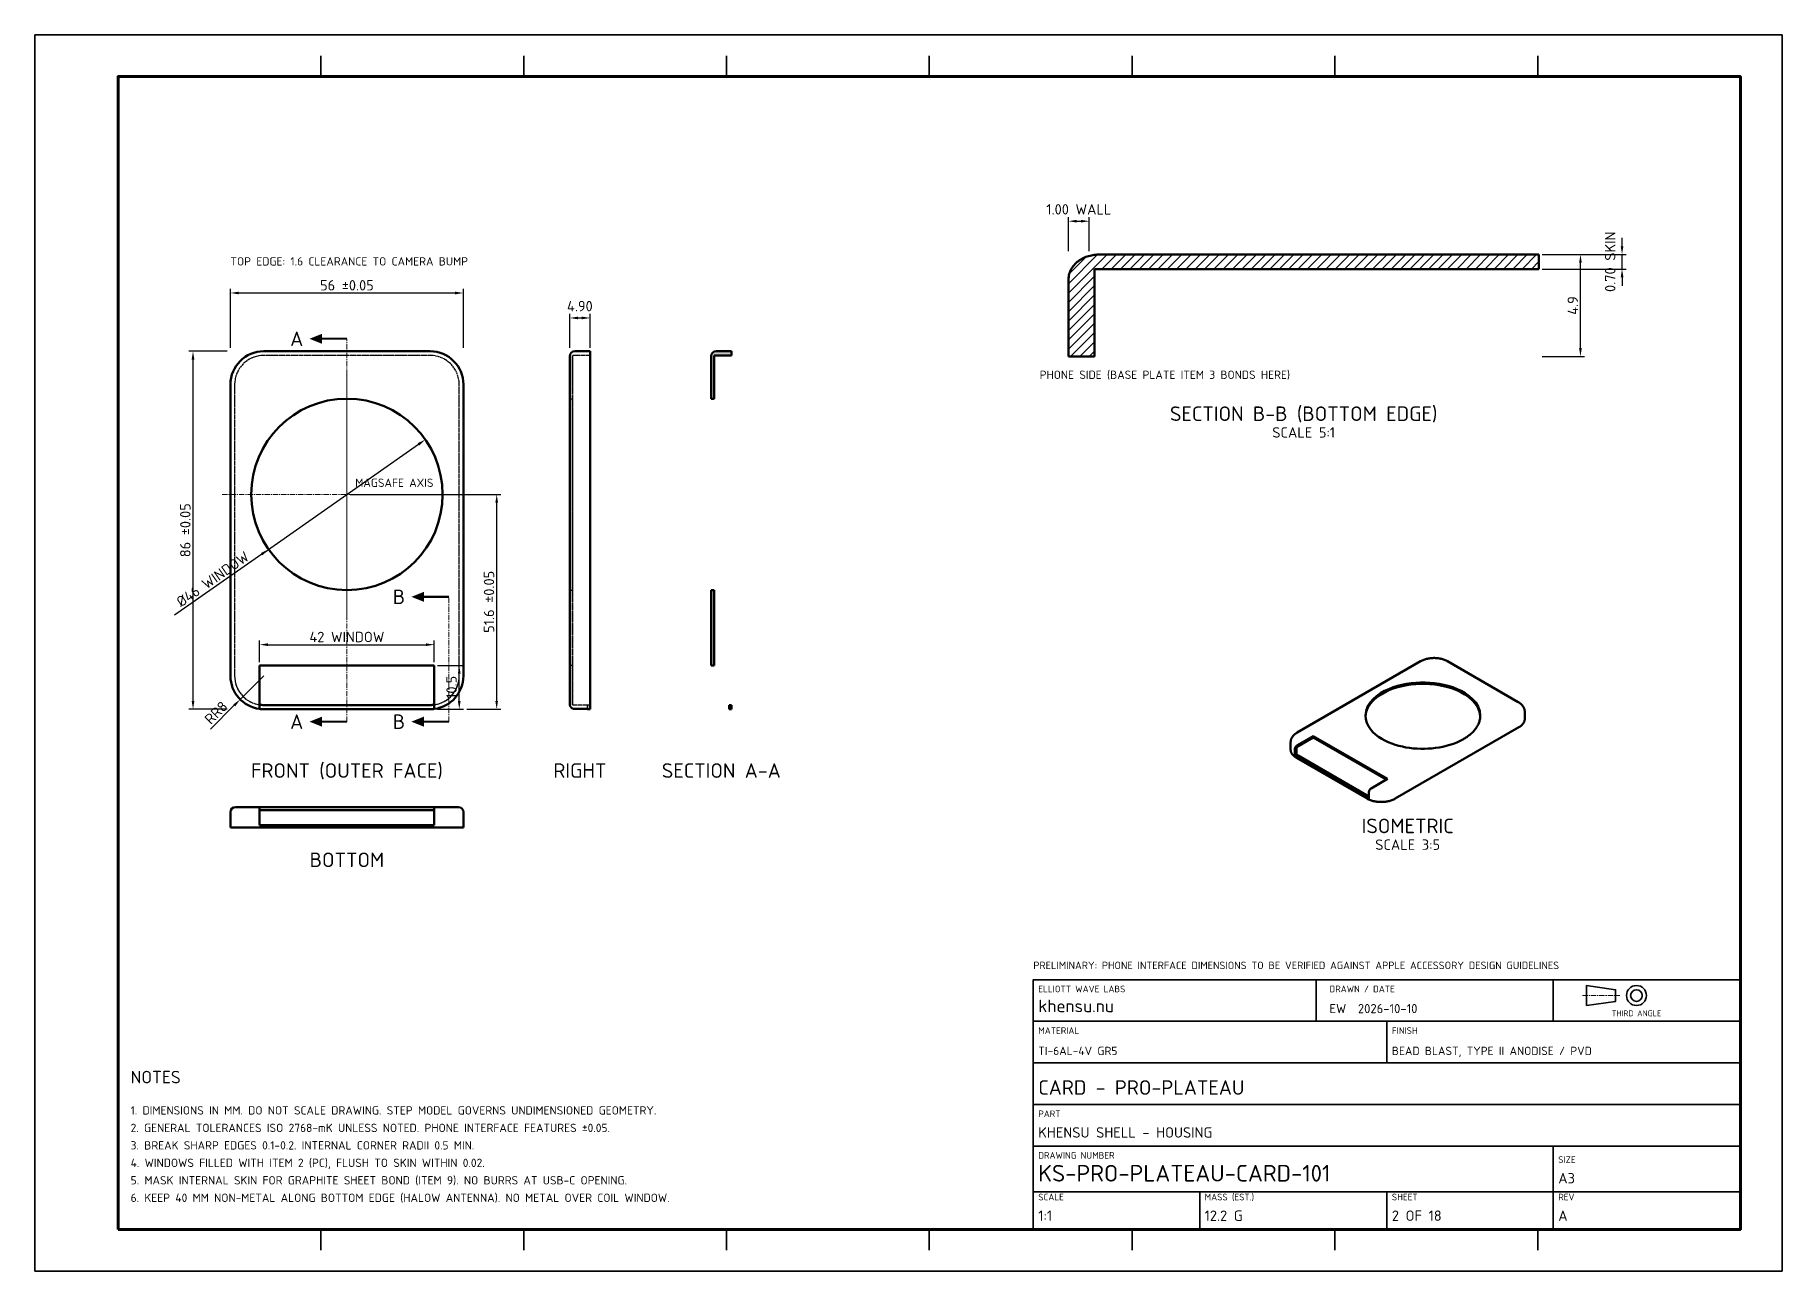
# Model space of a CAD drawing. Header units: millimetres. Extents: x 0 to 420, y 0 to 297.
import ezdxf
from ezdxf.enums import TextEntityAlignment as Align

# ---------------------------------------------------------------- set-up
doc = ezdxf.new("R2010")
doc.units = ezdxf.units.MM
doc.header["$LTSCALE"] = 0.4
doc.linetypes.add('CENTER', pattern=[5.08, 3.175, -0.635, 0.635, -0.635])
doc.linetypes.add('DASHED', pattern=[1.524, 1.27, -0.254])
for name, color, linetype, lineweight in [('BORDER', 7, 'CONTINUOUS', 70), ('CENTER', 1, 'CENTER', 18), ('DIM', 4, 'CONTINUOUS', 18), ('HATCH', 8, 'CONTINUOUS', 13), ('HIDDEN', 8, 'DASHED', 25), ('OUTLINE', 7, 'CONTINUOUS', 50), ('SECTION', 7, 'CONTINUOUS', 50), ('TEXT', 7, 'CONTINUOUS', 25), ('TITLE', 7, 'CONTINUOUS', 35)]:
    doc.layers.add(name, color=color, linetype=linetype, lineweight=lineweight)
doc.styles.add('KHENSU', font='isocpeur.ttf')
doc.dimstyles.new('KHENSU', dxfattribs={"dimtxt": 2.5, "dimasz": 2, "dimexe": 1, "dimexo": 0.8, "dimgap": 0.6, "dimtad": 1, "dimdsep": 46, "dimtxsty": 'KHENSU', "dimcen": -1.5, "dimclrd": 4, "dimclre": 4, "dimclrt": 7, "dimazin": 3, "dimtfac": 1, "dimtmove": 2, "dimatfit": 3})

msp = doc.modelspace()

# ---------------------------------------------------------------- texts
at = {"layer": 'TEXT', "style": 'KHENSU'}
for s, height, p in [('TOP EDGE: 1.6 CLEARANCE TO CAMERA BUMP', 2, (47, 241)), ('PHONE SIDE (BASE PLATE ITEM 3 BONDS HERE)', 2, (241.536, 213.75)), ('MAGSAFE AXIS', 2, (77, 187.8)), ('khensu.nu', 3, (241.2, 61.3)), ('EW  2026-10-10', 2.2, (311.2, 61.3)), ('TI-6AL-4V GR5', 2, (241.2, 51.3)), ('BEAD BLAST, TYPE II ANODISE / PVD', 2, (326.2, 51.3)), ('NOTES', 3, (23, 44.2)), ('CARD - PRO-PLATEAU', 3.5, (241.2, 41.3)), ('1. DIMENSIONS IN MM. DO NOT SCALE DRAWING. STEP MODEL GOVERNS UNDIMENSIONED GEOMETRY.', 2, (23, 37)), ('2. GENERAL TOLERANCES ISO 2768-mK UNLESS NOTED. PHONE INTERFACE FEATURES %%p0.05.', 2, (23, 32.8)), ('KHENSU SHELL - HOUSING', 2.5, (241.2, 31.3)), ('3. BREAK SHARP EDGES 0.1-0.2. INTERNAL CORNER RADII 0.5 MIN.', 2, (23, 28.6)), ('4. WINDOWS FILLED WITH ITEM 2 (PC), FLUSH TO SKIN WITHIN 0.02.', 2, (23, 24.4)), ('KS-PRO-PLATEAU-CARD-101', 4, (241.2, 20.3)), ('5. MASK INTERNAL SKIN FOR GRAPHITE SHEET BOND (ITEM 9). NO BURRS AT USB-C OPENING.', 2, (23, 20.2)), ('A3', 2.5, (366.2, 20.3)), ('6. KEEP 40 MM NON-METAL ALONG BOTTOM EDGE (HALOW ANTENNA). NO METAL OVER COIL WINDOW.', 2, (23, 16)), ('1:1', 2.5, (241.2, 11.3)), ('12.2 G', 2.5, (281.2, 11.3)), ('2 OF 18', 2.5, (326.2, 11.3)), ('A', 2.5, (366.2, 11.3))]:
    msp.add_text(s, height=height, dxfattribs=at).set_placement(p, align=Align.BOTTOM_LEFT)
for s, p in [('A', (64.5, 224)), ('B', (89, 162)), ('A', (64.5, 132)), ('B', (89, 132))]:
    msp.add_text(s, height=3.5, dxfattribs=at).set_placement(p, align=Align.MIDDLE_RIGHT)
for s, height, p in [('SECTION B-B (BOTTOM EDGE)', 3.5, (305, 207.75)), ('SCALE 5:1', 2.5, (305, 202.75)), ('FRONT (OUTER FACE)', 3.5, (75, 122)), ('RIGHT', 3.5, (131, 122)), ('SECTION A-A', 3.5, (165, 122)), ('ISOMETRIC', 3.5, (330, 108.698)), ('SCALE 3:5', 2.5, (330, 103.698)), ('BOTTOM', 3.5, (75, 100.55))]:
    msp.add_text(s, height=height, dxfattribs=at).set_placement(p, align=Align.TOP_CENTER)
at = {"layer": 'TITLE', "style": 'KHENSU'}
for s, height, p in [('PRELIMINARY: PHONE INTERFACE DIMENSIONS TO BE VERIFIED AGAINST APPLE ACCESSORY DESIGN GUIDELINES', 1.8, (240, 72)), ('ELLIOTT WAVE LABS', 1.6, (241.2, 66.5)), ('DRAWN / DATE', 1.6, (311.2, 66.5)), ('MATERIAL', 1.6, (241.2, 56.5)), ('FINISH', 1.6, (326.2, 56.5)), ('PART', 1.6, (241.2, 36.5)), ('DRAWING NUMBER', 1.6, (241.2, 26.5)), ('SIZE', 1.6, (366.2, 25.5)), ('SCALE', 1.6, (241.2, 16.5)), ('MASS (EST.)', 1.6, (281.2, 16.5)), ('SHEET', 1.6, (326.2, 16.5)), ('REV', 1.6, (366.2, 16.5))]:
    msp.add_text(s, height=height, dxfattribs=at).set_placement(p, align=Align.BOTTOM_LEFT)
msp.add_text('THIRD ANGLE', height=1.4, dxfattribs=at).set_placement((385, 60.8), align=Align.BOTTOM_CENTER)

# ---------------------------------------------------------------- dimensions: what is measured, and where the dimension line sits
at = {"layer": 'DIM'}
for base, p1, p2, text, override in [((248.464, 252.25), (248.464, 244.25), (253.464, 244.25), '1.00 WALL', {"dimlfac": 0.2}), ((47, 235), (47, 221), (103, 221), '<> %%p0.05', {"dimlfac": 1}), ((128.55, 229), (128.55, 221), (133.45, 221), '4.90', {"dimlfac": 1}), ((54, 150.5), (54, 145.5), (96, 145.5), '<> WINDOW', {"dimlfac": 1})]:
    msp.add_linear_dim(base=base, p1=p1, p2=p2, text=text, dimstyle='KHENSU', override=override, dxfattribs=at).render()
for base, p1, p2, text, override in [((381.536, 240.75), (361.536, 240.75), (361.536, 244.25), '0.70 SKIN', {"dimlfac": 0.2}), ((38, 135), (47, 135), (47, 221), '<> %%p0.05', {"dimlfac": 1}), ((111, 135), (103, 135), (75, 186.6), '<> %%p0.05', {"dimlfac": 1})]:
    msp.add_linear_dim(base=base, p1=p1, p2=p2, angle=90, text=text, dimstyle='KHENSU', override=override, dxfattribs=at).render()
for base, p1, p2, override in [((371.536, 219.75), (361.536, 219.75), (361.536, 244.25), {"dimlfac": 0.2}), ((102, 135), (96, 135), (96, 145.5), {"dimlfac": 1})]:
    msp.add_linear_dim(base=base, p1=p1, p2=p2, angle=90, dimstyle='KHENSU', override=override, dxfattribs=at).render()
msp.add_diameter_dim_2p(p1=(93.84, 199.792), p2=(56.16, 173.408), text='<> WINDOW', dimstyle='KHENSU', override={"dimlfac": 1}, dxfattribs=at).render()
msp.add_radius_dim(center=(55, 143), mpoint=(49.343, 137.343), text='R<>', dimstyle='KHENSU', override={"dimlfac": 1}, dxfattribs=at).render()

# ---------------------------------------------------------------- hatches: boundary and pattern name
at = {"layer": 'HATCH'}
h = msp.add_hatch(dxfattribs=at)
h.set_pattern_fill('ANSI31', color=8, scale=0.5)
h.paths.add_polyline_path([(361.536, 244.25), (361.536, 243.412), (361.536, 242.574), (361.536, 241.736), (361.536, 240.899), (360.847, 240.75), (360.009, 240.75), (359.171, 240.75), (358.333, 240.75), (357.495, 240.75), (356.657, 240.75), (355.82, 240.75), (354.982, 240.75), (354.144, 240.75), (353.306, 240.75), (352.468, 240.75), (351.63, 240.75), (350.792, 240.75), (349.955, 240.75), (349.117, 240.75), (348.279, 240.75), (347.441, 240.75), (346.603, 240.75), (345.765, 240.75), (344.928, 240.75), (344.09, 240.75), (343.252, 240.75), (342.414, 240.75), (341.576, 240.75), (340.738, 240.75), (339.9, 240.75), (339.063, 240.75), (338.225, 240.75), (337.387, 240.75), (336.549, 240.75), (335.711, 240.75), (334.873, 240.75), (334.035, 240.75), (333.198, 240.75), (332.36, 240.75), (331.522, 240.75), (330.684, 240.75), (329.846, 240.75), (329.008, 240.75), (328.171, 240.75), (327.333, 240.75), (326.495, 240.75), (325.657, 240.75), (324.819, 240.75), (323.981, 240.75), (323.143, 240.75), (322.306, 240.75), (321.468, 240.75), (320.63, 240.75), (319.792, 240.75), (318.954, 240.75), (318.116, 240.75), (317.278, 240.75), (316.441, 240.75), (315.603, 240.75), (314.765, 240.75), (313.927, 240.75), (313.089, 240.75), (312.251, 240.75), (311.414, 240.75), (310.576, 240.75), (309.738, 240.75), (308.9, 240.75), (308.062, 240.75), (307.224, 240.75), (306.386, 240.75), (305.549, 240.75), (304.711, 240.75), (303.873, 240.75), (303.035, 240.75), (302.197, 240.75), (301.359, 240.75), (300.521, 240.75), (299.684, 240.75), (298.846, 240.75), (298.008, 240.75), (297.17, 240.75), (296.332, 240.75), (295.494, 240.75), (294.656, 240.75), (293.819, 240.75), (292.981, 240.75), (292.143, 240.75), (291.305, 240.75), (290.467, 240.75), (289.629, 240.75), (288.792, 240.75), (287.954, 240.75), (287.116, 240.75), (286.278, 240.75), (285.44, 240.75), (284.602, 240.75), (283.764, 240.75), (282.927, 240.75), (282.089, 240.75), (281.251, 240.75), (280.413, 240.75), (279.575, 240.75), (278.737, 240.75), (277.899, 240.75), (277.062, 240.75), (276.224, 240.75), (275.386, 240.75), (274.548, 240.75), (273.71, 240.75), (272.872, 240.75), (272.035, 240.75), (271.197, 240.75), (270.359, 240.75), (269.521, 240.75), (268.683, 240.75), (267.845, 240.75), (267.007, 240.75), (266.17, 240.75), (265.332, 240.75), (264.494, 240.75), (263.656, 240.75), (262.818, 240.75), (261.98, 240.75), (261.142, 240.75), (260.305, 240.75), (259.467, 240.75), (258.629, 240.75), (257.791, 240.75), (256.953, 240.75), (256.115, 240.75), (255.278, 240.75), (254.726, 240.463), (254.726, 239.625), (254.726, 238.788), (254.726, 237.95), (254.726, 237.112), (254.726, 236.274), (254.726, 235.436), (254.726, 234.598), (254.726, 233.76), (254.726, 232.923), (254.726, 232.085), (254.726, 231.247), (254.726, 230.409), (254.726, 229.571), (254.726, 228.733), (254.726, 227.895), (254.726, 227.058), (254.726, 226.22), (254.726, 225.382), (254.726, 224.544), (254.726, 223.706), (254.726, 222.868), (254.726, 222.031), (254.726, 221.193), (254.726, 220.355), (254.493, 219.75), (253.656, 219.75), (252.818, 219.75), (251.98, 219.75), (251.142, 219.75), (250.304, 219.75), (249.466, 219.75), (248.628, 219.75), (248.464, 220.423), (248.464, 221.261), (248.464, 222.099), (248.464, 222.937), (248.464, 223.775), (248.464, 224.613), (248.464, 225.451), (248.464, 226.288), (248.464, 227.126), (248.464, 227.964), (248.464, 228.802), (248.464, 229.64), (248.464, 230.478), (248.464, 231.316), (248.464, 232.153), (248.464, 232.991), (248.464, 233.829), (248.464, 234.667), (248.464, 235.505), (248.464, 236.343), (248.464, 237.18), (248.464, 238.018), (248.501, 238.855), (248.672, 239.674), (248.973, 240.455), (249.392, 241.179), (249.912, 241.835), (250.517, 242.414), (251.19, 242.912), (251.917, 243.328), (252.685, 243.663), (253.482, 243.92), (254.3, 244.101), (255.13, 244.21), (255.967, 244.25), (256.805, 244.25), (257.642, 244.25), (258.48, 244.25), (259.318, 244.25), (260.156, 244.25), (260.994, 244.25), (261.832, 244.25), (262.67, 244.25), (263.507, 244.25), (264.345, 244.25), (265.183, 244.25), (266.021, 244.25), (266.859, 244.25), (267.697, 244.25), (268.535, 244.25), (269.372, 244.25), (270.21, 244.25), (271.048, 244.25), (271.886, 244.25), (272.724, 244.25), (273.562, 244.25), (274.399, 244.25), (275.237, 244.25), (276.075, 244.25), (276.913, 244.25), (277.751, 244.25), (278.589, 244.25), (279.427, 244.25), (280.264, 244.25), (281.102, 244.25), (281.94, 244.25), (282.778, 244.25), (283.616, 244.25), (284.454, 244.25), (285.292, 244.25), (286.129, 244.25), (286.967, 244.25), (287.805, 244.25), (288.643, 244.25), (289.481, 244.25), (290.319, 244.25), (291.156, 244.25), (291.994, 244.25), (292.832, 244.25), (293.67, 244.25), (294.508, 244.25), (295.346, 244.25), (296.184, 244.25), (297.021, 244.25), (297.859, 244.25), (298.697, 244.25), (299.535, 244.25), (300.373, 244.25), (301.211, 244.25), (302.049, 244.25), (302.886, 244.25), (303.724, 244.25), (304.562, 244.25), (305.4, 244.25), (306.238, 244.25), (307.076, 244.25), (307.914, 244.25), (308.751, 244.25), (309.589, 244.25), (310.427, 244.25), (311.265, 244.25), (312.103, 244.25), (312.941, 244.25), (313.778, 244.25), (314.616, 244.25), (315.454, 244.25), (316.292, 244.25), (317.13, 244.25), (317.968, 244.25), (318.806, 244.25), (319.643, 244.25), (320.481, 244.25), (321.319, 244.25), (322.157, 244.25), (322.995, 244.25), (323.833, 244.25), (324.671, 244.25), (325.508, 244.25), (326.346, 244.25), (327.184, 244.25), (328.022, 244.25), (328.86, 244.25), (329.698, 244.25), (330.535, 244.25), (331.373, 244.25), (332.211, 244.25), (333.049, 244.25), (333.887, 244.25), (334.725, 244.25), (335.563, 244.25), (336.4, 244.25), (337.238, 244.25), (338.076, 244.25), (338.914, 244.25), (339.752, 244.25), (340.59, 244.25), (341.428, 244.25), (342.265, 244.25), (343.103, 244.25), (343.941, 244.25), (344.779, 244.25), (345.617, 244.25), (346.455, 244.25), (347.292, 244.25), (348.13, 244.25), (348.968, 244.25), (349.806, 244.25), (350.644, 244.25), (351.482, 244.25), (352.32, 244.25), (353.157, 244.25), (353.995, 244.25), (354.833, 244.25), (355.671, 244.25), (356.509, 244.25), (357.347, 244.25), (358.185, 244.25), (359.022, 244.25), (359.86, 244.25), (360.698, 244.25), (361.536, 244.25)])
h = msp.add_hatch(color=8, dxfattribs=at)
h.dxf.hatch_style = 1
h.paths.add_polyline_path([(167.45, 220), (167.282, 220), (167.114, 220), (166.946, 220), (166.778, 220), (166.61, 220), (166.442, 220), (166.274, 220), (166.106, 220), (165.938, 220), (165.77, 220), (165.602, 220), (165.434, 220), (165.266, 220), (165.098, 220), (164.93, 220), (164.762, 220), (164.594, 220), (164.426, 220), (164.258, 220), (164.09, 220), (163.922, 220), (163.754, 220), (163.586, 220), (163.418, 220), (163.25, 220), (163.25, 219.832), (163.25, 219.664), (163.25, 219.496), (163.25, 219.328), (163.25, 219.16), (163.25, 218.992), (163.25, 218.825), (163.25, 218.657), (163.25, 218.489), (163.25, 218.321), (163.25, 218.153), (163.25, 217.985), (163.25, 217.817), (163.25, 217.649), (163.25, 217.481), (163.25, 217.313), (163.25, 217.145), (163.25, 216.977), (163.25, 216.809), (163.25, 216.641), (163.25, 216.473), (163.25, 216.305), (163.25, 216.137), (163.25, 215.969), (163.25, 215.801), (163.25, 215.633), (163.25, 215.465), (163.25, 215.297), (163.25, 215.129), (163.25, 214.961), (163.25, 214.793), (163.25, 214.625), (163.25, 214.457), (163.25, 214.289), (163.25, 214.121), (163.25, 213.953), (163.25, 213.785), (163.25, 213.617), (163.25, 213.449), (163.25, 213.281), (163.25, 213.113), (163.25, 212.945), (163.25, 212.777), (163.25, 212.609), (163.25, 212.441), (163.25, 212.273), (163.25, 212.105), (163.25, 211.937), (163.25, 211.769), (163.25, 211.601), (163.25, 211.433), (163.25, 211.265), (163.25, 211.097), (163.25, 210.929), (163.25, 210.761), (163.25, 210.593), (163.25, 210.425), (163.25, 210.257), (163.25, 210.089), (163.25, 209.921), (163.25, 209.753), (163.235, 209.6), (163.067, 209.6), (162.899, 209.6), (162.731, 209.6), (162.563, 209.6), (162.55, 209.755), (162.55, 209.923), (162.55, 210.091), (162.55, 210.258), (162.55, 210.426), (162.55, 210.594), (162.55, 210.762), (162.55, 210.93), (162.55, 211.098), (162.55, 211.266), (162.55, 211.434), (162.55, 211.602), (162.55, 211.77), (162.55, 211.938), (162.55, 212.106), (162.55, 212.274), (162.55, 212.442), (162.55, 212.61), (162.55, 212.778), (162.55, 212.946), (162.55, 213.114), (162.55, 213.282), (162.55, 213.45), (162.55, 213.618), (162.55, 213.786), (162.55, 213.954), (162.55, 214.122), (162.55, 214.29), (162.55, 214.458), (162.55, 214.626), (162.55, 214.794), (162.55, 214.962), (162.55, 215.13), (162.55, 215.298), (162.55, 215.466), (162.55, 215.634), (162.55, 215.802), (162.55, 215.97), (162.55, 216.138), (162.55, 216.306), (162.55, 216.474), (162.55, 216.642), (162.55, 216.81), (162.55, 216.978), (162.55, 217.146), (162.55, 217.314), (162.55, 217.482), (162.55, 217.65), (162.55, 217.818), (162.55, 217.986), (162.55, 218.154), (162.55, 218.322), (162.55, 218.49), (162.55, 218.658), (162.55, 218.826), (162.55, 218.994), (162.55, 219.162), (162.55, 219.33), (162.55, 219.498), (162.55, 219.666), (162.55, 219.834), (162.567, 220.001), (162.606, 220.164), (162.668, 220.32), (162.751, 220.466), (162.854, 220.598), (162.974, 220.716), (163.11, 220.815), (163.257, 220.894), (163.415, 220.952), (163.579, 220.988), (163.746, 221), (163.914, 221), (164.082, 221), (164.25, 221), (164.418, 221), (164.586, 221), (164.754, 221), (164.922, 221), (165.09, 221), (165.258, 221), (165.426, 221), (165.594, 221), (165.762, 221), (165.93, 221), (166.098, 221), (166.266, 221), (166.434, 221), (166.602, 221), (166.77, 221), (166.938, 221), (167.106, 221), (167.274, 221), (167.442, 221), (167.45, 220.84), (167.45, 220.672), (167.45, 220.504), (167.45, 220.336), (167.45, 220.168), (167.45, 220)])
h = msp.add_hatch(color=8, dxfattribs=at)
h.dxf.hatch_style = 1
h.paths.add_polyline_path([(163.25, 145.5), (163.082, 145.5), (162.914, 145.5), (162.746, 145.5), (162.579, 145.5), (162.55, 145.639), (162.55, 145.807), (162.55, 145.975), (162.55, 146.143), (162.55, 146.311), (162.55, 146.479), (162.55, 146.646), (162.55, 146.814), (162.55, 146.982), (162.55, 147.15), (162.55, 147.318), (162.55, 147.486), (162.55, 147.654), (162.55, 147.821), (162.55, 147.989), (162.55, 148.157), (162.55, 148.325), (162.55, 148.493), (162.55, 148.661), (162.55, 148.829), (162.55, 148.996), (162.55, 149.164), (162.55, 149.332), (162.55, 149.5), (162.55, 149.668), (162.55, 149.836), (162.55, 150.004), (162.55, 150.171), (162.55, 150.339), (162.55, 150.507), (162.55, 150.675), (162.55, 150.843), (162.55, 151.011), (162.55, 151.179), (162.55, 151.346), (162.55, 151.514), (162.55, 151.682), (162.55, 151.85), (162.55, 152.018), (162.55, 152.186), (162.55, 152.354), (162.55, 152.521), (162.55, 152.689), (162.55, 152.857), (162.55, 153.025), (162.55, 153.193), (162.55, 153.361), (162.55, 153.529), (162.55, 153.696), (162.55, 153.864), (162.55, 154.032), (162.55, 154.2), (162.55, 154.368), (162.55, 154.536), (162.55, 154.704), (162.55, 154.871), (162.55, 155.039), (162.55, 155.207), (162.55, 155.375), (162.55, 155.543), (162.55, 155.711), (162.55, 155.879), (162.55, 156.046), (162.55, 156.214), (162.55, 156.382), (162.55, 156.55), (162.55, 156.718), (162.55, 156.886), (162.55, 157.054), (162.55, 157.221), (162.55, 157.389), (162.55, 157.557), (162.55, 157.725), (162.55, 157.893), (162.55, 158.061), (162.55, 158.229), (162.55, 158.396), (162.55, 158.564), (162.55, 158.732), (162.55, 158.9), (162.55, 159.068), (162.55, 159.236), (162.55, 159.404), (162.55, 159.571), (162.55, 159.739), (162.55, 159.907), (162.55, 160.075), (162.55, 160.243), (162.55, 160.411), (162.55, 160.579), (162.55, 160.746), (162.55, 160.914), (162.55, 161.082), (162.55, 161.25), (162.55, 161.418), (162.55, 161.586), (162.55, 161.754), (162.55, 161.921), (162.55, 162.089), (162.55, 162.257), (162.55, 162.425), (162.55, 162.593), (162.55, 162.761), (162.55, 162.929), (162.55, 163.096), (162.55, 163.264), (162.55, 163.432), (162.55, 163.6), (162.718, 163.6), (162.886, 163.6), (163.054, 163.6), (163.221, 163.6), (163.25, 163.461), (163.25, 163.293), (163.25, 163.125), (163.25, 162.957), (163.25, 162.789), (163.25, 162.621), (163.25, 162.454), (163.25, 162.286), (163.25, 162.118), (163.25, 161.95), (163.25, 161.782), (163.25, 161.614), (163.25, 161.446), (163.25, 161.279), (163.25, 161.111), (163.25, 160.943), (163.25, 160.775), (163.25, 160.607), (163.25, 160.439), (163.25, 160.271), (163.25, 160.104), (163.25, 159.936), (163.25, 159.768), (163.25, 159.6), (163.25, 159.432), (163.25, 159.264), (163.25, 159.096), (163.25, 158.929), (163.25, 158.761), (163.25, 158.593), (163.25, 158.425), (163.25, 158.257), (163.25, 158.089), (163.25, 157.921), (163.25, 157.754), (163.25, 157.586), (163.25, 157.418), (163.25, 157.25), (163.25, 157.082), (163.25, 156.914), (163.25, 156.746), (163.25, 156.579), (163.25, 156.411), (163.25, 156.243), (163.25, 156.075), (163.25, 155.907), (163.25, 155.739), (163.25, 155.571), (163.25, 155.404), (163.25, 155.236), (163.25, 155.068), (163.25, 154.9), (163.25, 154.732), (163.25, 154.564), (163.25, 154.396), (163.25, 154.229), (163.25, 154.061), (163.25, 153.893), (163.25, 153.725), (163.25, 153.557), (163.25, 153.389), (163.25, 153.221), (163.25, 153.054), (163.25, 152.886), (163.25, 152.718), (163.25, 152.55), (163.25, 152.382), (163.25, 152.214), (163.25, 152.046), (163.25, 151.879), (163.25, 151.711), (163.25, 151.543), (163.25, 151.375), (163.25, 151.207), (163.25, 151.039), (163.25, 150.871), (163.25, 150.704), (163.25, 150.536), (163.25, 150.368), (163.25, 150.2), (163.25, 150.032), (163.25, 149.864), (163.25, 149.696), (163.25, 149.529), (163.25, 149.361), (163.25, 149.193), (163.25, 149.025), (163.25, 148.857), (163.25, 148.689), (163.25, 148.521), (163.25, 148.354), (163.25, 148.186), (163.25, 148.018), (163.25, 147.85), (163.25, 147.682), (163.25, 147.514), (163.25, 147.346), (163.25, 147.179), (163.25, 147.011), (163.25, 146.843), (163.25, 146.675), (163.25, 146.507), (163.25, 146.339), (163.25, 146.171), (163.25, 146.004), (163.25, 145.836), (163.25, 145.668), (163.25, 145.5)])
h = msp.add_hatch(color=8, dxfattribs=at)
h.dxf.hatch_style = 1
h.paths.add_polyline_path([(166.85, 135), (166.85, 135.068), (166.85, 135.136), (166.85, 135.204), (166.85, 135.272), (166.85, 135.34), (166.85, 135.409), (166.85, 135.477), (166.85, 135.545), (166.85, 135.613), (166.85, 135.681), (166.85, 135.749), (166.85, 135.817), (166.85, 135.885), (166.85, 135.953), (166.871, 136), (166.939, 136), (167.007, 136), (167.076, 136), (167.144, 136), (167.212, 136), (167.28, 136), (167.348, 136), (167.416, 136), (167.45, 135.966), (167.45, 135.898), (167.45, 135.83), (167.45, 135.762), (167.45, 135.694), (167.45, 135.626), (167.45, 135.557), (167.45, 135.489), (167.45, 135.421), (167.45, 135.353), (167.45, 135.285), (167.45, 135.217), (167.45, 135.149), (167.45, 135.081), (167.45, 135.013), (167.395, 135), (167.327, 135), (167.259, 135), (167.19, 135), (167.122, 135), (167.054, 135), (166.986, 135), (166.918, 135), (166.85, 135)])

# ---------------------------------------------------------------- linework, layer by layer
at = {"layer": 'BORDER'}
msp.add_lwpolyline([(20, 10), (410, 10), (410, 287), (20, 287)], close=True, dxfattribs=at)
at = {"layer": 'CENTER'}
for p, q in [((75, 132), (75, 224)), ((75, 156.6), (75, 216.6)), ((45, 186.6), (105, 186.6)), ((99.5, 132), (99.5, 162)), ((372, 66.2), (381, 66.2))]:
    msp.add_line(p, q, dxfattribs=at)
at = {"layer": 'HIDDEN'}
for p, q in [((95, 221), (55, 221)), ((95, 220), (55, 220)), ((95, 220), (55, 220)), ((133.45, 220), (129.25, 220)), ((133.45, 220), (129.25, 220)), ((133.45, 221), (129.75, 221)), ((47, 213), (47, 143)), ((48, 213), (48, 143)), ((48, 213), (48, 143)), ((102, 143), (102, 213)), ((102, 143), (102, 213)), ((103, 143), (103, 213)), ((128.55, 213), (128.55, 143)), ((129.25, 143), (129.25, 213)), ((129.25, 213), (129.25, 143)), ((133.45, 213), (133.45, 143)), ((133.45, 143), (133.45, 213)), ((133.45, 213), (133.45, 143)), ((128.55, 209.6), (129.25, 209.6)), ((128.55, 163.6), (129.25, 163.6)), ((54, 136.072), (54, 145.5)), ((54, 145.5), (96, 145.5)), ((96, 145.5), (96, 136.072)), ((129.25, 145.5), (128.55, 145.5)), ((128.55, 145.5), (128.55, 136.274)), ((128.55, 136.274), (128.55, 145.5)), ((129.25, 145.5), (128.55, 145.5)), ((129.25, 145.5), (129.25, 136.072)), ((129.25, 136.072), (129.25, 145.5)), ((54, 136.072), (54, 135.063)), ((55, 136), (95, 136)), ((55, 135), (95, 135)), ((96, 135.063), (96, 136.072)), ((129.25, 136.072), (132.85, 136.072)), ((129.25, 136.072), (132.85, 136.072)), ((129.75, 135.063), (132.85, 135.063)), ((132.85, 136.072), (132.85, 135.063)), ((132.85, 135.063), (132.85, 136.072)), ((133.45, 136), (132.85, 136)), ((133.45, 136), (132.85, 136)), ((133.45, 135), (132.85, 135))]:
    msp.add_line(p, q, dxfattribs=at)
for points in [[(128.55, 219.8), (128.55, 219.581), (128.55, 219.361), (128.55, 219.142), (128.55, 218.923), (128.55, 218.703), (128.55, 218.484), (128.55, 218.265), (128.55, 218.045), (128.55, 217.826), (128.55, 217.606), (128.55, 217.387), (128.55, 217.168), (128.55, 216.948), (128.55, 216.729), (128.55, 216.51), (128.55, 216.29), (128.55, 216.071), (128.55, 215.852), (128.55, 215.632), (128.55, 215.413), (128.55, 215.194), (128.55, 214.974), (128.55, 214.755), (128.55, 214.535), (128.55, 214.316), (128.55, 214.097), (128.55, 213.877), (128.55, 213.658), (128.55, 213.439), (128.55, 213.219), (128.55, 213)], [(129.25, 213), (129.25, 213.226), (129.25, 213.452), (129.25, 213.677), (129.25, 213.903), (129.25, 214.129), (129.25, 214.355), (129.25, 214.581), (129.25, 214.806), (129.25, 215.032), (129.25, 215.258), (129.25, 215.484), (129.25, 215.71), (129.25, 215.935), (129.25, 216.161), (129.25, 216.387), (129.25, 216.613), (129.25, 216.839), (129.25, 217.065), (129.25, 217.29), (129.25, 217.516), (129.25, 217.742), (129.25, 217.968), (129.25, 218.194), (129.25, 218.419), (129.25, 218.645), (129.25, 218.871), (129.25, 219.097), (129.25, 219.323), (129.25, 219.548), (129.25, 219.774), (129.25, 220)], [(129.25, 220), (129.25, 219.774), (129.25, 219.548), (129.25, 219.323), (129.25, 219.097), (129.25, 218.871), (129.25, 218.645), (129.25, 218.419), (129.25, 218.194), (129.25, 217.968), (129.25, 217.742), (129.25, 217.516), (129.25, 217.29), (129.25, 217.065), (129.25, 216.839), (129.25, 216.613), (129.25, 216.387), (129.25, 216.161), (129.25, 215.935), (129.25, 215.71), (129.25, 215.484), (129.25, 215.258), (129.25, 215.032), (129.25, 214.806), (129.25, 214.581), (129.25, 214.355), (129.25, 214.129), (129.25, 213.903), (129.25, 213.677), (129.25, 213.452), (129.25, 213.226), (129.25, 213)], [(133.45, 221), (133.45, 220.742), (133.45, 220.484), (133.45, 220.226), (133.45, 219.968), (133.45, 219.71), (133.45, 219.452), (133.45, 219.194), (133.45, 218.935), (133.45, 218.677), (133.45, 218.419), (133.45, 218.161), (133.45, 217.903), (133.45, 217.645), (133.45, 217.387), (133.45, 217.129), (133.45, 216.871), (133.45, 216.613), (133.45, 216.355), (133.45, 216.097), (133.45, 215.839), (133.45, 215.581), (133.45, 215.323), (133.45, 215.065), (133.45, 214.806), (133.45, 214.548), (133.45, 214.29), (133.45, 214.032), (133.45, 213.774), (133.45, 213.516), (133.45, 213.258), (133.45, 213)], [(133.45, 213), (133.45, 213.226), (133.45, 213.452), (133.45, 213.677), (133.45, 213.903), (133.45, 214.129), (133.45, 214.355), (133.45, 214.581), (133.45, 214.806), (133.45, 215.032), (133.45, 215.258), (133.45, 215.484), (133.45, 215.71), (133.45, 215.935), (133.45, 216.161), (133.45, 216.387), (133.45, 216.613), (133.45, 216.839), (133.45, 217.065), (133.45, 217.29), (133.45, 217.516), (133.45, 217.742), (133.45, 217.968), (133.45, 218.194), (133.45, 218.419), (133.45, 218.645), (133.45, 218.871), (133.45, 219.097), (133.45, 219.323), (133.45, 219.548), (133.45, 219.774), (133.45, 220)], [(133.45, 220), (133.45, 219.774), (133.45, 219.548), (133.45, 219.323), (133.45, 219.097), (133.45, 218.871), (133.45, 218.645), (133.45, 218.419), (133.45, 218.194), (133.45, 217.968), (133.45, 217.742), (133.45, 217.516), (133.45, 217.29), (133.45, 217.065), (133.45, 216.839), (133.45, 216.613), (133.45, 216.387), (133.45, 216.161), (133.45, 215.935), (133.45, 215.71), (133.45, 215.484), (133.45, 215.258), (133.45, 215.032), (133.45, 214.806), (133.45, 214.581), (133.45, 214.355), (133.45, 214.129), (133.45, 213.903), (133.45, 213.677), (133.45, 213.452), (133.45, 213.226), (133.45, 213)], [(128.55, 163.6), (128.55, 165.084), (128.55, 166.568), (128.55, 168.052), (128.55, 169.535), (128.55, 171.019), (128.55, 172.503), (128.55, 173.987), (128.55, 175.471), (128.55, 176.955), (128.55, 178.439), (128.55, 179.923), (128.55, 181.406), (128.55, 182.89), (128.55, 184.374), (128.55, 185.858), (128.55, 187.342), (128.55, 188.826), (128.55, 190.31), (128.55, 191.794), (128.55, 193.277), (128.55, 194.761), (128.55, 196.245), (128.55, 197.729), (128.55, 199.213), (128.55, 200.697), (128.55, 202.181), (128.55, 203.665), (128.55, 205.148), (128.55, 206.632), (128.55, 208.116), (128.55, 209.6)], [(128.55, 209.6), (128.55, 208.858), (128.55, 208.116), (128.55, 207.374), (128.55, 206.632), (128.55, 205.89), (128.55, 205.148), (128.55, 204.406), (128.55, 203.665), (128.55, 202.923), (128.55, 202.181), (128.55, 201.439), (128.55, 200.697), (128.55, 199.955), (128.55, 199.213), (128.55, 198.471), (128.55, 197.729), (128.55, 196.987), (128.55, 196.245), (128.55, 195.503), (128.55, 194.761), (128.55, 194.019), (128.55, 193.277), (128.55, 192.535), (128.55, 191.794), (128.55, 191.052), (128.55, 190.31), (128.55, 189.568), (128.55, 188.826), (128.55, 188.084), (128.55, 187.342), (128.55, 186.6)], [(129.25, 163.6), (129.25, 165.084), (129.25, 166.568), (129.25, 168.052), (129.25, 169.535), (129.25, 171.019), (129.25, 172.503), (129.25, 173.987), (129.25, 175.471), (129.25, 176.955), (129.25, 178.439), (129.25, 179.923), (129.25, 181.406), (129.25, 182.89), (129.25, 184.374), (129.25, 185.858), (129.25, 187.342), (129.25, 188.826), (129.25, 190.31), (129.25, 191.794), (129.25, 193.277), (129.25, 194.761), (129.25, 196.245), (129.25, 197.729), (129.25, 199.213), (129.25, 200.697), (129.25, 202.181), (129.25, 203.665), (129.25, 205.148), (129.25, 206.632), (129.25, 208.116), (129.25, 209.6)], [(129.25, 209.6), (129.25, 208.858), (129.25, 208.116), (129.25, 207.374), (129.25, 206.632), (129.25, 205.89), (129.25, 205.148), (129.25, 204.406), (129.25, 203.665), (129.25, 202.923), (129.25, 202.181), (129.25, 201.439), (129.25, 200.697), (129.25, 199.955), (129.25, 199.213), (129.25, 198.471), (129.25, 197.729), (129.25, 196.987), (129.25, 196.245), (129.25, 195.503), (129.25, 194.761), (129.25, 194.019), (129.25, 193.277), (129.25, 192.535), (129.25, 191.794), (129.25, 191.052), (129.25, 190.31), (129.25, 189.568), (129.25, 188.826), (129.25, 188.084), (129.25, 187.342), (129.25, 186.6)], [(128.55, 186.6), (128.55, 185.858), (128.55, 185.116), (128.55, 184.374), (128.55, 183.632), (128.55, 182.89), (128.55, 182.148), (128.55, 181.406), (128.55, 180.665), (128.55, 179.923), (128.55, 179.181), (128.55, 178.439), (128.55, 177.697), (128.55, 176.955), (128.55, 176.213), (128.55, 175.471), (128.55, 174.729), (128.55, 173.987), (128.55, 173.245), (128.55, 172.503), (128.55, 171.761), (128.55, 171.019), (128.55, 170.277), (128.55, 169.535), (128.55, 168.794), (128.55, 168.052), (128.55, 167.31), (128.55, 166.568), (128.55, 165.826), (128.55, 165.084), (128.55, 164.342), (128.55, 163.6)], [(129.25, 186.6), (129.25, 185.858), (129.25, 185.116), (129.25, 184.374), (129.25, 183.632), (129.25, 182.89), (129.25, 182.148), (129.25, 181.406), (129.25, 180.665), (129.25, 179.923), (129.25, 179.181), (129.25, 178.439), (129.25, 177.697), (129.25, 176.955), (129.25, 176.213), (129.25, 175.471), (129.25, 174.729), (129.25, 173.987), (129.25, 173.245), (129.25, 172.503), (129.25, 171.761), (129.25, 171.019), (129.25, 170.277), (129.25, 169.535), (129.25, 168.794), (129.25, 168.052), (129.25, 167.31), (129.25, 166.568), (129.25, 165.826), (129.25, 165.084), (129.25, 164.342), (129.25, 163.6)], [(128.55, 143), (128.55, 142.783), (128.55, 142.566), (128.55, 142.349), (128.55, 142.132), (128.55, 141.915), (128.55, 141.698), (128.55, 141.481), (128.55, 141.264), (128.55, 141.047), (128.55, 140.83), (128.55, 140.613), (128.55, 140.396), (128.55, 140.179), (128.55, 139.962), (128.55, 139.745), (128.55, 139.528), (128.55, 139.312), (128.55, 139.095), (128.55, 138.878), (128.55, 138.661), (128.55, 138.444), (128.55, 138.227), (128.55, 138.01), (128.55, 137.793), (128.55, 137.576), (128.55, 137.359), (128.55, 137.142), (128.55, 136.925), (128.55, 136.708), (128.55, 136.491), (128.55, 136.274)], [(129.25, 136.072), (129.25, 136.295), (129.25, 136.519), (129.25, 136.742), (129.25, 136.966), (129.25, 137.189), (129.25, 137.413), (129.25, 137.636), (129.25, 137.86), (129.25, 138.083), (129.25, 138.307), (129.25, 138.53), (129.25, 138.754), (129.25, 138.977), (129.25, 139.201), (129.25, 139.424), (129.25, 139.648), (129.25, 139.871), (129.25, 140.095), (129.25, 140.318), (129.25, 140.542), (129.25, 140.765), (129.25, 140.989), (129.25, 141.212), (129.25, 141.436), (129.25, 141.659), (129.25, 141.883), (129.25, 142.106), (129.25, 142.33), (129.25, 142.553), (129.25, 142.777), (129.25, 143)], [(129.25, 136.072), (129.25, 136.295), (129.25, 136.519), (129.25, 136.742), (129.25, 136.966), (129.25, 137.189), (129.25, 137.413), (129.25, 137.636), (129.25, 137.86), (129.25, 138.083), (129.25, 138.307), (129.25, 138.53), (129.25, 138.754), (129.25, 138.977), (129.25, 139.201), (129.25, 139.424), (129.25, 139.648), (129.25, 139.871), (129.25, 140.095), (129.25, 140.318), (129.25, 140.542), (129.25, 140.765), (129.25, 140.989), (129.25, 141.212), (129.25, 141.436), (129.25, 141.659), (129.25, 141.883), (129.25, 142.106), (129.25, 142.33), (129.25, 142.553), (129.25, 142.777), (129.25, 143)], [(133.45, 135), (133.45, 135.258), (133.45, 135.516), (133.45, 135.774), (133.45, 136.032), (133.45, 136.29), (133.45, 136.548), (133.45, 136.806), (133.45, 137.065), (133.45, 137.323), (133.45, 137.581), (133.45, 137.839), (133.45, 138.097), (133.45, 138.355), (133.45, 138.613), (133.45, 138.871), (133.45, 139.129), (133.45, 139.387), (133.45, 139.645), (133.45, 139.903), (133.45, 140.161), (133.45, 140.419), (133.45, 140.677), (133.45, 140.935), (133.45, 141.194), (133.45, 141.452), (133.45, 141.71), (133.45, 141.968), (133.45, 142.226), (133.45, 142.484), (133.45, 142.742), (133.45, 143)], [(133.45, 136), (133.45, 136.226), (133.45, 136.452), (133.45, 136.677), (133.45, 136.903), (133.45, 137.129), (133.45, 137.355), (133.45, 137.581), (133.45, 137.806), (133.45, 138.032), (133.45, 138.258), (133.45, 138.484), (133.45, 138.71), (133.45, 138.935), (133.45, 139.161), (133.45, 139.387), (133.45, 139.613), (133.45, 139.839), (133.45, 140.065), (133.45, 140.29), (133.45, 140.516), (133.45, 140.742), (133.45, 140.968), (133.45, 141.194), (133.45, 141.419), (133.45, 141.645), (133.45, 141.871), (133.45, 142.097), (133.45, 142.323), (133.45, 142.548), (133.45, 142.774), (133.45, 143)], [(133.45, 136), (133.45, 136.226), (133.45, 136.452), (133.45, 136.677), (133.45, 136.903), (133.45, 137.129), (133.45, 137.355), (133.45, 137.581), (133.45, 137.806), (133.45, 138.032), (133.45, 138.258), (133.45, 138.484), (133.45, 138.71), (133.45, 138.935), (133.45, 139.161), (133.45, 139.387), (133.45, 139.613), (133.45, 139.839), (133.45, 140.065), (133.45, 140.29), (133.45, 140.516), (133.45, 140.742), (133.45, 140.968), (133.45, 141.194), (133.45, 141.419), (133.45, 141.645), (133.45, 141.871), (133.45, 142.097), (133.45, 142.323), (133.45, 142.548), (133.45, 142.774), (133.45, 143)], [(132.85, 136), (132.85, 136.002), (132.85, 136.005), (132.85, 136.007), (132.85, 136.009), (132.85, 136.012), (132.85, 136.014), (132.85, 136.016), (132.85, 136.019), (132.85, 136.021), (132.85, 136.023), (132.85, 136.025), (132.85, 136.028), (132.85, 136.03), (132.85, 136.032), (132.85, 136.035), (132.85, 136.037), (132.85, 136.039), (132.85, 136.042), (132.85, 136.044), (132.85, 136.046), (132.85, 136.049), (132.85, 136.051), (132.85, 136.053), (132.85, 136.056), (132.85, 136.058), (132.85, 136.06), (132.85, 136.063), (132.85, 136.065), (132.85, 136.067), (132.85, 136.069), (132.85, 136.072)], [(132.85, 136.072), (132.85, 136.069), (132.85, 136.067), (132.85, 136.065), (132.85, 136.063), (132.85, 136.06), (132.85, 136.058), (132.85, 136.056), (132.85, 136.053), (132.85, 136.051), (132.85, 136.049), (132.85, 136.046), (132.85, 136.044), (132.85, 136.042), (132.85, 136.039), (132.85, 136.037), (132.85, 136.035), (132.85, 136.032), (132.85, 136.03), (132.85, 136.028), (132.85, 136.025), (132.85, 136.023), (132.85, 136.021), (132.85, 136.019), (132.85, 136.016), (132.85, 136.014), (132.85, 136.012), (132.85, 136.009), (132.85, 136.007), (132.85, 136.005), (132.85, 136.002), (132.85, 136)]]:
    msp.add_lwpolyline(points, dxfattribs=at)
msp.add_circle((75, 186.6), 23, dxfattribs=at)
for centre, radius, start, end in [((55, 213), 8, 90, 180), ((55, 213), 7, 90, 180), ((55, 213), 7, 90, 180), ((95, 213), 8, 0, 90), ((95, 213), 7, 0, 90), ((95, 213), 7, 0, 90), ((55, 143), 8, 180, -90), ((55, 143), 7, 180, -90), ((55, 143), 7, 180, -98.21321), ((95, 143), 8, -90, 0), ((95, 143), 7, -90, 0), ((95, 143), 7, -81.78679, 0)]:
    msp.add_arc(centre, radius, start, end, dxfattribs=at)
at = {"layer": 'OUTLINE'}
for p, q in [((95, 221), (55, 221)), ((133.45, 221), (129.75, 221)), ((47, 213), (47, 143)), ((103, 143), (103, 213)), ((128.55, 143), (128.55, 213)), ((133.45, 143), (133.45, 213)), ((54, 136.274), (54, 145.5)), ((54, 145.5), (96, 145.5)), ((96, 145.5), (96, 136.274)), ((333.119, 146.516), (303.42, 129.369)), ((356.58, 136.718), (339.609, 146.516)), ((325.26, 139.432), (322.691, 137.949)), ((55, 136), (95, 136)), ((55, 135), (95, 135)), ((129.75, 135.063), (132.85, 135.063)), ((133.45, 135), (132.85, 135)), ((358.135, 134.428), (358.135, 132.616)), ((327.03, 113.51), (356.729, 130.656)), ((301.865, 127.08), (301.865, 125.267)), ((303.302, 125.873), (307.302, 128.182)), ((303.388, 126.265), (307.302, 128.525)), ((307.302, 128.182), (307.302, 128.525)), ((307.302, 128.525), (325.121, 118.237)), ((307.302, 128.182), (324.824, 118.066)), ((302.874, 125.381), (302.874, 123.862)), ((303.302, 124.109), (302.874, 123.862)), ((303.271, 123.602), (320.242, 113.804)), ((303.271, 123.308), (320.242, 113.51)), ((303.302, 125.873), (303.302, 124.109)), ((303.696, 123.847), (320.666, 114.049)), ((325.121, 118.237), (321.207, 115.977)), ((320.693, 115.093), (320.693, 113.574)), ((47, 106.55), (47, 110.25)), ((54, 111.45), (96, 111.45)), ((54, 110.75), (96, 110.75)), ((54, 110.25), (54, 107.15)), ((96, 110.25), (96, 107.15)), ((103, 106.55), (103, 110.25)), ((55, 107.15), (95, 107.15)), ((55, 106.55), (95, 106.55))]:
    msp.add_line(p, q, dxfattribs=at)
for points in [[(128.55, 213), (128.55, 213.219), (128.55, 213.439), (128.55, 213.658), (128.55, 213.877), (128.55, 214.097), (128.55, 214.316), (128.55, 214.535), (128.55, 214.755), (128.55, 214.974), (128.55, 215.194), (128.55, 215.413), (128.55, 215.632), (128.55, 215.852), (128.55, 216.071), (128.55, 216.29), (128.55, 216.51), (128.55, 216.729), (128.55, 216.948), (128.55, 217.168), (128.55, 217.387), (128.55, 217.606), (128.55, 217.826), (128.55, 218.045), (128.55, 218.265), (128.55, 218.484), (128.55, 218.703), (128.55, 218.923), (128.55, 219.142), (128.55, 219.361), (128.55, 219.581), (128.55, 219.8)], [(133.45, 213), (133.45, 213.258), (133.45, 213.516), (133.45, 213.774), (133.45, 214.032), (133.45, 214.29), (133.45, 214.548), (133.45, 214.806), (133.45, 215.065), (133.45, 215.323), (133.45, 215.581), (133.45, 215.839), (133.45, 216.097), (133.45, 216.355), (133.45, 216.613), (133.45, 216.871), (133.45, 217.129), (133.45, 217.387), (133.45, 217.645), (133.45, 217.903), (133.45, 218.161), (133.45, 218.419), (133.45, 218.677), (133.45, 218.935), (133.45, 219.194), (133.45, 219.452), (133.45, 219.71), (133.45, 219.968), (133.45, 220.226), (133.45, 220.484), (133.45, 220.742), (133.45, 221)], [(339.609, 146.516), (339.418, 146.62), (339.222, 146.716), (339.023, 146.803), (338.82, 146.883), (338.615, 146.955), (338.407, 147.02), (338.197, 147.077), (337.985, 147.128), (337.772, 147.172), (337.557, 147.209), (337.341, 147.24), (337.125, 147.264), (336.908, 147.283), (336.691, 147.295), (336.473, 147.301), (336.255, 147.301), (336.037, 147.295), (335.82, 147.283), (335.603, 147.264), (335.387, 147.24), (335.171, 147.209), (334.956, 147.172), (334.743, 147.128), (334.531, 147.077), (334.321, 147.02), (334.113, 146.955), (333.908, 146.883), (333.705, 146.803), (333.506, 146.716), (333.31, 146.62), (333.119, 146.516)], [(128.55, 136.274), (128.55, 136.491), (128.55, 136.708), (128.55, 136.925), (128.55, 137.142), (128.55, 137.359), (128.55, 137.576), (128.55, 137.793), (128.55, 138.01), (128.55, 138.227), (128.55, 138.444), (128.55, 138.661), (128.55, 138.878), (128.55, 139.095), (128.55, 139.312), (128.55, 139.528), (128.55, 139.745), (128.55, 139.962), (128.55, 140.179), (128.55, 140.396), (128.55, 140.613), (128.55, 140.83), (128.55, 141.047), (128.55, 141.264), (128.55, 141.481), (128.55, 141.698), (128.55, 141.915), (128.55, 142.132), (128.55, 142.349), (128.55, 142.566), (128.55, 142.783), (128.55, 143)], [(133.45, 135), (133.45, 135.258), (133.45, 135.516), (133.45, 135.774), (133.45, 136.032), (133.45, 136.29), (133.45, 136.548), (133.45, 136.806), (133.45, 137.065), (133.45, 137.323), (133.45, 137.581), (133.45, 137.839), (133.45, 138.097), (133.45, 138.355), (133.45, 138.613), (133.45, 138.871), (133.45, 139.129), (133.45, 139.387), (133.45, 139.645), (133.45, 139.903), (133.45, 140.161), (133.45, 140.419), (133.45, 140.677), (133.45, 140.935), (133.45, 141.194), (133.45, 141.452), (133.45, 141.71), (133.45, 141.968), (133.45, 142.226), (133.45, 142.484), (133.45, 142.742), (133.45, 143)], [(319.849, 133.449), (319.984, 134.561), (320.368, 135.613), (320.952, 136.57), (321.685, 137.42), (322.525, 138.164), (323.442, 138.811), (324.416, 139.37), (325.431, 139.849), (326.477, 140.256), (327.547, 140.595), (328.635, 140.872), (329.737, 141.089), (330.848, 141.25), (331.966, 141.357), (333.087, 141.409), (334.21, 141.409), (335.332, 141.357), (336.449, 141.25), (337.56, 141.089), (338.662, 140.872), (339.75, 140.595), (340.82, 140.256), (341.867, 139.849), (342.882, 139.37), (343.855, 138.811), (344.772, 138.164), (345.612, 137.42), (346.345, 136.57), (346.93, 135.613), (347.314, 134.561), (347.449, 133.449)], [(319.852, 133.277), (320.024, 134.373), (320.435, 135.404), (321.035, 136.338), (321.776, 137.166), (322.617, 137.892), (323.531, 138.524), (324.499, 139.07), (325.507, 139.539), (326.545, 139.936), (327.606, 140.269), (328.684, 140.54), (329.775, 140.753), (330.876, 140.911), (331.982, 141.015), (333.093, 141.067), (334.205, 141.067), (335.315, 141.015), (336.422, 140.911), (337.522, 140.753), (338.613, 140.54), (339.691, 140.269), (340.752, 139.936), (341.79, 139.539), (342.798, 139.07), (343.766, 138.524), (344.681, 137.892), (345.522, 137.166), (346.262, 136.338), (346.862, 135.404), (347.273, 134.373), (347.445, 133.277)], [(54, 135.063), (54, 135.102), (54, 135.141), (54, 135.18), (54, 135.219), (54, 135.258), (54, 135.297), (54, 135.336), (54, 135.375), (54, 135.414), (54, 135.453), (54, 135.493), (54, 135.532), (54, 135.571), (54, 135.61), (54, 135.649), (54, 135.688), (54, 135.727), (54, 135.766), (54, 135.805), (54, 135.844), (54, 135.883), (54, 135.922), (54, 135.961), (54, 136), (54, 136.04), (54, 136.079), (54, 136.118), (54, 136.157), (54, 136.196), (54, 136.235), (54, 136.274)], [(96, 135.063), (96, 135.102), (96, 135.141), (96, 135.18), (96, 135.219), (96, 135.258), (96, 135.297), (96, 135.336), (96, 135.375), (96, 135.414), (96, 135.453), (96, 135.493), (96, 135.532), (96, 135.571), (96, 135.61), (96, 135.649), (96, 135.688), (96, 135.727), (96, 135.766), (96, 135.805), (96, 135.844), (96, 135.883), (96, 135.922), (96, 135.961), (96, 136), (96, 136.04), (96, 136.079), (96, 136.118), (96, 136.157), (96, 136.196), (96, 136.235), (96, 136.274)], [(129.75, 135.063), (129.689, 135.064), (129.628, 135.069), (129.567, 135.077), (129.507, 135.088), (129.448, 135.102), (129.389, 135.119), (129.331, 135.139), (129.275, 135.162), (129.219, 135.187), (129.165, 135.216), (129.113, 135.247), (129.062, 135.281), (129.013, 135.318), (128.966, 135.357), (128.921, 135.398), (128.878, 135.441), (128.837, 135.487), (128.799, 135.535), (128.763, 135.584), (128.73, 135.635), (128.699, 135.688), (128.672, 135.742), (128.646, 135.798), (128.624, 135.855), (128.604, 135.913), (128.588, 135.972), (128.574, 136.031), (128.564, 136.091), (128.556, 136.152), (128.552, 136.213), (128.55, 136.274)], [(129.75, 135.063), (129.689, 135.064), (129.628, 135.069), (129.567, 135.077), (129.507, 135.088), (129.448, 135.102), (129.389, 135.119), (129.331, 135.139), (129.275, 135.162), (129.219, 135.187), (129.165, 135.216), (129.113, 135.247), (129.062, 135.281), (129.013, 135.318), (128.966, 135.357), (128.921, 135.398), (128.878, 135.441), (128.837, 135.487), (128.799, 135.535), (128.763, 135.584), (128.73, 135.635), (128.699, 135.688), (128.672, 135.742), (128.646, 135.798), (128.624, 135.855), (128.604, 135.913), (128.588, 135.972), (128.574, 136.031), (128.564, 136.091), (128.556, 136.152), (128.552, 136.213), (128.55, 136.274)], [(132.85, 135.063), (132.85, 135.061), (132.85, 135.059), (132.85, 135.057), (132.85, 135.055), (132.85, 135.053), (132.85, 135.051), (132.85, 135.049), (132.85, 135.047), (132.85, 135.045), (132.85, 135.043), (132.85, 135.04), (132.85, 135.038), (132.85, 135.036), (132.85, 135.034), (132.85, 135.032), (132.85, 135.03), (132.85, 135.028), (132.85, 135.026), (132.85, 135.024), (132.85, 135.022), (132.85, 135.02), (132.85, 135.018), (132.85, 135.016), (132.85, 135.014), (132.85, 135.012), (132.85, 135.01), (132.85, 135.008), (132.85, 135.006), (132.85, 135.004), (132.85, 135.002), (132.85, 135)], [(132.85, 135), (132.85, 135.002), (132.85, 135.004), (132.85, 135.006), (132.85, 135.008), (132.85, 135.01), (132.85, 135.012), (132.85, 135.014), (132.85, 135.016), (132.85, 135.018), (132.85, 135.02), (132.85, 135.022), (132.85, 135.024), (132.85, 135.026), (132.85, 135.028), (132.85, 135.03), (132.85, 135.032), (132.85, 135.034), (132.85, 135.036), (132.85, 135.038), (132.85, 135.04), (132.85, 135.043), (132.85, 135.045), (132.85, 135.047), (132.85, 135.049), (132.85, 135.051), (132.85, 135.053), (132.85, 135.055), (132.85, 135.057), (132.85, 135.059), (132.85, 135.061), (132.85, 135.063)], [(358.135, 134.428), (358.132, 134.522), (358.126, 134.615), (358.116, 134.708), (358.101, 134.801), (358.082, 134.892), (358.06, 134.983), (358.033, 135.073), (358.003, 135.161), (357.969, 135.249), (357.932, 135.334), (357.891, 135.419), (357.847, 135.501), (357.8, 135.582), (357.75, 135.661), (357.697, 135.738), (357.641, 135.814), (357.584, 135.887), (357.523, 135.959), (357.461, 136.028), (357.396, 136.096), (357.33, 136.162), (357.261, 136.226), (357.191, 136.288), (357.119, 136.348), (357.046, 136.406), (356.971, 136.462), (356.895, 136.517), (356.818, 136.57), (356.74, 136.621), (356.66, 136.67), (356.58, 136.718)], [(343.407, 127.815), (342.623, 127.396), (341.815, 127.026), (340.988, 126.701), (340.146, 126.419), (339.291, 126.177), (338.426, 125.974), (337.553, 125.807), (336.674, 125.675), (335.791, 125.578), (334.905, 125.514), (334.017, 125.484), (333.128, 125.487), (332.24, 125.523), (331.354, 125.592), (330.472, 125.695), (329.594, 125.833), (328.723, 126.006), (327.859, 126.216), (327.006, 126.465), (326.166, 126.754), (325.342, 127.086), (324.538, 127.464), (323.759, 127.892), (323.012, 128.373), (322.305, 128.911), (321.651, 129.512), (321.064, 130.179), (320.566, 130.913), (320.18, 131.713), (319.934, 132.565), (319.849, 133.449)], [(347.449, 133.449), (347.443, 133.214), (347.425, 132.981), (347.395, 132.749), (347.354, 132.518), (347.302, 132.29), (347.239, 132.064), (347.165, 131.842), (347.082, 131.623), (346.988, 131.408), (346.886, 131.197), (346.776, 130.991), (346.657, 130.789), (346.531, 130.592), (346.398, 130.399), (346.258, 130.211), (346.112, 130.028), (345.96, 129.849), (345.803, 129.676), (345.641, 129.506), (345.474, 129.342), (345.303, 129.182), (345.128, 129.027), (344.949, 128.875), (344.766, 128.729), (344.581, 128.586), (344.392, 128.448), (344.2, 128.313), (344.005, 128.183), (343.808, 128.056), (343.609, 127.934), (343.407, 127.815)], [(356.729, 130.656), (356.799, 130.698), (356.868, 130.74), (356.937, 130.784), (357.004, 130.83), (357.071, 130.876), (357.137, 130.924), (357.202, 130.974), (357.265, 131.025), (357.327, 131.078), (357.388, 131.132), (357.448, 131.187), (357.506, 131.245), (357.562, 131.303), (357.617, 131.364), (357.67, 131.426), (357.72, 131.49), (357.769, 131.555), (357.815, 131.622), (357.859, 131.691), (357.9, 131.761), (357.939, 131.833), (357.974, 131.906), (358.007, 131.981), (358.036, 132.057), (358.062, 132.134), (358.083, 132.213), (358.102, 132.292), (358.116, 132.372), (358.126, 132.453), (358.132, 132.534), (358.135, 132.616)], [(303.42, 129.369), (303.34, 129.321), (303.26, 129.272), (303.182, 129.221), (303.105, 129.168), (303.029, 129.114), (302.954, 129.057), (302.881, 128.999), (302.809, 128.939), (302.739, 128.877), (302.67, 128.813), (302.604, 128.748), (302.539, 128.68), (302.477, 128.61), (302.416, 128.539), (302.359, 128.465), (302.303, 128.39), (302.25, 128.313), (302.2, 128.234), (302.153, 128.153), (302.109, 128.07), (302.068, 127.986), (302.031, 127.9), (301.997, 127.813), (301.967, 127.724), (301.94, 127.635), (301.918, 127.544), (301.899, 127.452), (301.884, 127.36), (301.874, 127.267), (301.868, 127.173), (301.865, 127.08)], [(302.874, 125.381), (302.875, 125.415), (302.877, 125.449), (302.881, 125.483), (302.886, 125.517), (302.893, 125.551), (302.901, 125.584), (302.91, 125.617), (302.92, 125.65), (302.931, 125.683), (302.943, 125.715), (302.956, 125.746), (302.969, 125.778), (302.984, 125.809), (303, 125.839), (303.016, 125.869), (303.034, 125.899), (303.052, 125.928), (303.07, 125.957), (303.09, 125.985), (303.111, 126.013), (303.132, 126.04), (303.154, 126.066), (303.176, 126.092), (303.2, 126.116), (303.224, 126.141), (303.25, 126.164), (303.275, 126.186), (303.302, 126.208), (303.33, 126.228), (303.358, 126.247), (303.388, 126.265)], [(303.271, 123.308), (303.201, 123.349), (303.132, 123.392), (303.063, 123.436), (302.996, 123.481), (302.929, 123.528), (302.863, 123.576), (302.798, 123.626), (302.735, 123.677), (302.673, 123.729), (302.612, 123.783), (302.552, 123.839), (302.494, 123.896), (302.438, 123.955), (302.383, 124.015), (302.33, 124.077), (302.28, 124.141), (302.231, 124.207), (302.185, 124.274), (302.141, 124.342), (302.1, 124.412), (302.061, 124.484), (302.026, 124.558), (301.993, 124.632), (301.964, 124.708), (301.938, 124.786), (301.917, 124.864), (301.898, 124.944), (301.884, 125.024), (301.874, 125.105), (301.868, 125.186), (301.865, 125.267)], [(303.271, 123.602), (303.258, 123.609), (303.245, 123.617), (303.232, 123.625), (303.218, 123.633), (303.205, 123.641), (303.192, 123.648), (303.179, 123.656), (303.166, 123.664), (303.153, 123.673), (303.14, 123.681), (303.127, 123.689), (303.114, 123.697), (303.101, 123.705), (303.088, 123.714), (303.075, 123.722), (303.062, 123.73), (303.05, 123.739), (303.037, 123.747), (303.024, 123.756), (303.011, 123.764), (302.999, 123.773), (302.986, 123.782), (302.973, 123.79), (302.961, 123.799), (302.948, 123.808), (302.936, 123.817), (302.923, 123.826), (302.911, 123.835), (302.898, 123.844), (302.886, 123.853), (302.874, 123.862)], [(303.696, 123.847), (303.682, 123.854), (303.669, 123.862), (303.656, 123.87), (303.643, 123.878), (303.63, 123.885), (303.617, 123.893), (303.604, 123.901), (303.591, 123.909), (303.578, 123.917), (303.565, 123.926), (303.552, 123.934), (303.539, 123.942), (303.526, 123.95), (303.513, 123.959), (303.501, 123.967), (303.488, 123.976), (303.475, 123.984), (303.463, 123.993), (303.45, 124.001), (303.437, 124.01), (303.425, 124.019), (303.412, 124.027), (303.4, 124.036), (303.388, 124.045), (303.375, 124.054), (303.363, 124.063), (303.351, 124.072), (303.338, 124.081), (303.326, 124.091), (303.314, 124.1), (303.302, 124.109)], [(320.693, 113.574), (320.678, 113.581), (320.663, 113.588), (320.648, 113.594), (320.633, 113.601), (320.619, 113.608), (320.604, 113.615), (320.589, 113.622), (320.574, 113.629), (320.56, 113.636), (320.545, 113.643), (320.53, 113.65), (320.516, 113.658), (320.501, 113.665), (320.486, 113.672), (320.472, 113.679), (320.457, 113.687), (320.443, 113.694), (320.428, 113.702), (320.414, 113.709), (320.399, 113.717), (320.385, 113.725), (320.37, 113.732), (320.356, 113.74), (320.342, 113.748), (320.327, 113.756), (320.313, 113.763), (320.299, 113.771), (320.284, 113.779), (320.27, 113.787), (320.256, 113.796), (320.242, 113.804)], [(320.242, 113.51), (320.442, 113.401), (320.646, 113.301), (320.855, 113.211), (321.067, 113.128), (321.283, 113.054), (321.5, 112.988), (321.72, 112.928), (321.942, 112.876), (322.165, 112.831), (322.389, 112.793), (322.614, 112.762), (322.841, 112.736), (323.067, 112.718), (323.295, 112.705), (323.522, 112.699), (323.75, 112.699), (323.977, 112.705), (324.205, 112.718), (324.431, 112.736), (324.658, 112.762), (324.883, 112.793), (325.107, 112.831), (325.331, 112.876), (325.552, 112.928), (325.772, 112.988), (325.99, 113.054), (326.205, 113.128), (326.417, 113.211), (326.626, 113.301), (326.83, 113.401), (327.03, 113.51)], [(320.693, 114.033), (320.692, 114.034), (320.691, 114.034), (320.69, 114.035), (320.689, 114.035), (320.689, 114.036), (320.688, 114.036), (320.687, 114.037), (320.686, 114.037), (320.685, 114.038), (320.684, 114.038), (320.683, 114.039), (320.682, 114.039), (320.682, 114.04), (320.681, 114.04), (320.68, 114.041), (320.679, 114.041), (320.678, 114.042), (320.677, 114.042), (320.676, 114.043), (320.676, 114.043), (320.675, 114.044), (320.674, 114.044), (320.673, 114.045), (320.672, 114.045), (320.671, 114.046), (320.67, 114.046), (320.67, 114.047), (320.669, 114.047), (320.668, 114.048), (320.667, 114.048), (320.666, 114.049)], [(320.693, 115.093), (320.694, 115.127), (320.696, 115.161), (320.7, 115.195), (320.705, 115.229), (320.712, 115.263), (320.72, 115.296), (320.729, 115.329), (320.739, 115.362), (320.75, 115.395), (320.762, 115.427), (320.775, 115.459), (320.789, 115.49), (320.803, 115.521), (320.819, 115.552), (320.835, 115.582), (320.853, 115.611), (320.871, 115.64), (320.89, 115.669), (320.909, 115.697), (320.93, 115.725), (320.951, 115.752), (320.973, 115.778), (320.996, 115.804), (321.019, 115.829), (321.043, 115.853), (321.069, 115.876), (321.095, 115.899), (321.121, 115.92), (321.149, 115.94), (321.177, 115.959), (321.207, 115.977)], [(48.2, 111.45), (48.387, 111.45), (48.574, 111.45), (48.761, 111.45), (48.948, 111.45), (49.135, 111.45), (49.323, 111.45), (49.51, 111.45), (49.697, 111.45), (49.884, 111.45), (50.071, 111.45), (50.258, 111.45), (50.445, 111.45), (50.632, 111.45), (50.819, 111.45), (51.006, 111.45), (51.194, 111.45), (51.381, 111.45), (51.568, 111.45), (51.755, 111.45), (51.942, 111.45), (52.129, 111.45), (52.316, 111.45), (52.503, 111.45), (52.69, 111.45), (52.877, 111.45), (53.065, 111.45), (53.252, 111.45), (53.439, 111.45), (53.626, 111.45), (53.813, 111.45), (54, 111.45)], [(54, 111.45), (53.935, 111.45), (53.871, 111.45), (53.806, 111.45), (53.742, 111.45), (53.677, 111.45), (53.613, 111.45), (53.548, 111.45), (53.484, 111.45), (53.419, 111.45), (53.355, 111.45), (53.29, 111.45), (53.226, 111.45), (53.161, 111.45), (53.097, 111.45), (53.032, 111.45), (52.968, 111.45), (52.903, 111.45), (52.839, 111.45), (52.774, 111.45), (52.71, 111.45), (52.645, 111.45), (52.581, 111.45), (52.516, 111.45), (52.452, 111.45), (52.387, 111.45), (52.323, 111.45), (52.258, 111.45), (52.194, 111.45), (52.129, 111.45), (52.065, 111.45), (52, 111.45)], [(54, 110.25), (54, 110.289), (54, 110.327), (54, 110.366), (54, 110.405), (54, 110.444), (54, 110.482), (54, 110.521), (54, 110.56), (54, 110.598), (54, 110.637), (54, 110.676), (54, 110.715), (54, 110.753), (54, 110.792), (54, 110.831), (54, 110.869), (54, 110.908), (54, 110.947), (54, 110.985), (54, 111.024), (54, 111.063), (54, 111.102), (54, 111.14), (54, 111.179), (54, 111.218), (54, 111.256), (54, 111.295), (54, 111.334), (54, 111.373), (54, 111.411), (54, 111.45)], [(96, 110.25), (96, 110.289), (96, 110.327), (96, 110.366), (96, 110.405), (96, 110.444), (96, 110.482), (96, 110.521), (96, 110.56), (96, 110.598), (96, 110.637), (96, 110.676), (96, 110.715), (96, 110.753), (96, 110.792), (96, 110.831), (96, 110.869), (96, 110.908), (96, 110.947), (96, 110.985), (96, 111.024), (96, 111.063), (96, 111.102), (96, 111.14), (96, 111.179), (96, 111.218), (96, 111.256), (96, 111.295), (96, 111.334), (96, 111.373), (96, 111.411), (96, 111.45)], [(96, 111.45), (96.187, 111.45), (96.374, 111.45), (96.561, 111.45), (96.748, 111.45), (96.935, 111.45), (97.123, 111.45), (97.31, 111.45), (97.497, 111.45), (97.684, 111.45), (97.871, 111.45), (98.058, 111.45), (98.245, 111.45), (98.432, 111.45), (98.619, 111.45), (98.806, 111.45), (98.994, 111.45), (99.181, 111.45), (99.368, 111.45), (99.555, 111.45), (99.742, 111.45), (99.929, 111.45), (100.116, 111.45), (100.303, 111.45), (100.49, 111.45), (100.677, 111.45), (100.865, 111.45), (101.052, 111.45), (101.239, 111.45), (101.426, 111.45), (101.613, 111.45), (101.8, 111.45)], [(98, 111.45), (97.935, 111.45), (97.871, 111.45), (97.806, 111.45), (97.742, 111.45), (97.677, 111.45), (97.613, 111.45), (97.548, 111.45), (97.484, 111.45), (97.419, 111.45), (97.355, 111.45), (97.29, 111.45), (97.226, 111.45), (97.161, 111.45), (97.097, 111.45), (97.032, 111.45), (96.968, 111.45), (96.903, 111.45), (96.839, 111.45), (96.774, 111.45), (96.71, 111.45), (96.645, 111.45), (96.581, 111.45), (96.516, 111.45), (96.452, 111.45), (96.387, 111.45), (96.323, 111.45), (96.258, 111.45), (96.194, 111.45), (96.129, 111.45), (96.065, 111.45), (96, 111.45)], [(55, 106.55), (54.742, 106.55), (54.484, 106.55), (54.226, 106.55), (53.968, 106.55), (53.71, 106.55), (53.452, 106.55), (53.194, 106.55), (52.935, 106.55), (52.677, 106.55), (52.419, 106.55), (52.161, 106.55), (51.903, 106.55), (51.645, 106.55), (51.387, 106.55), (51.129, 106.55), (50.871, 106.55), (50.613, 106.55), (50.355, 106.55), (50.097, 106.55), (49.839, 106.55), (49.581, 106.55), (49.323, 106.55), (49.065, 106.55), (48.806, 106.55), (48.548, 106.55), (48.29, 106.55), (48.032, 106.55), (47.774, 106.55), (47.516, 106.55), (47.258, 106.55), (47, 106.55)], [(55, 107.15), (54.968, 107.15), (54.935, 107.15), (54.903, 107.15), (54.871, 107.15), (54.839, 107.15), (54.806, 107.15), (54.774, 107.15), (54.742, 107.15), (54.71, 107.15), (54.677, 107.15), (54.645, 107.15), (54.613, 107.15), (54.581, 107.15), (54.548, 107.15), (54.516, 107.15), (54.484, 107.15), (54.452, 107.15), (54.419, 107.15), (54.387, 107.15), (54.355, 107.15), (54.323, 107.15), (54.29, 107.15), (54.258, 107.15), (54.226, 107.15), (54.194, 107.15), (54.161, 107.15), (54.129, 107.15), (54.097, 107.15), (54.065, 107.15), (54.032, 107.15), (54, 107.15)], [(96, 107.15), (95.968, 107.15), (95.935, 107.15), (95.903, 107.15), (95.871, 107.15), (95.839, 107.15), (95.806, 107.15), (95.774, 107.15), (95.742, 107.15), (95.71, 107.15), (95.677, 107.15), (95.645, 107.15), (95.613, 107.15), (95.581, 107.15), (95.548, 107.15), (95.516, 107.15), (95.484, 107.15), (95.452, 107.15), (95.419, 107.15), (95.387, 107.15), (95.355, 107.15), (95.323, 107.15), (95.29, 107.15), (95.258, 107.15), (95.226, 107.15), (95.194, 107.15), (95.161, 107.15), (95.129, 107.15), (95.097, 107.15), (95.065, 107.15), (95.032, 107.15), (95, 107.15)], [(95, 106.55), (95.258, 106.55), (95.516, 106.55), (95.774, 106.55), (96.032, 106.55), (96.29, 106.55), (96.548, 106.55), (96.806, 106.55), (97.065, 106.55), (97.323, 106.55), (97.581, 106.55), (97.839, 106.55), (98.097, 106.55), (98.355, 106.55), (98.613, 106.55), (98.871, 106.55), (99.129, 106.55), (99.387, 106.55), (99.645, 106.55), (99.903, 106.55), (100.161, 106.55), (100.419, 106.55), (100.677, 106.55), (100.935, 106.55), (101.194, 106.55), (101.452, 106.55), (101.71, 106.55), (101.968, 106.55), (102.226, 106.55), (102.484, 106.55), (102.742, 106.55), (103, 106.55)]]:
    msp.add_lwpolyline(points, dxfattribs=at)
msp.add_circle((75, 186.6), 23, dxfattribs=at)
for centre, radius, start, end in [((55, 213), 8, 90, 180), ((95, 213), 8, 0, 90), ((129.75, 219.8), 1.2, 90, 180), ((129.75, 219.8), 1.2, 90, 180), ((55, 143), 8, 180, -97.18076), ((95, 143), 8, -82.81924, 0), ((55, 143), 7, -98.21321, -90), ((55, 143), 8, -97.18076, -90), ((95, 143), 7, -90, -81.78679), ((95, 143), 8, -90, -82.81924), ((48.2, 110.25), 1.2, 90, 180), ((48.2, 110.25), 1.2, 90, 180), ((101.8, 110.25), 1.2, 0, 90), ((101.8, 110.25), 1.2, 0, 90)]:
    msp.add_arc(centre, radius, start, end, dxfattribs=at)
at = {"layer": 'SECTION'}
for p, q in [((256.046, 244.25), (361.536, 244.25)), ((361.536, 244.25), (361.536, 240.75)), ((361.536, 240.75), (254.726, 240.75)), ((254.726, 240.75), (254.726, 219.75)), ((248.464, 219.75), (248.464, 238.25)), ((162.55, 209.6), (162.55, 219.8)), ((167.45, 220), (163.25, 220)), ((163.25, 220), (163.25, 209.6)), ((163.75, 221), (167.45, 221)), ((167.45, 221), (167.45, 220)), ((254.726, 219.75), (248.464, 219.75)), ((163.25, 209.6), (162.55, 209.6)), ((162.55, 145.5), (162.55, 163.6)), ((162.55, 163.6), (163.25, 163.6)), ((163.25, 163.6), (163.25, 145.5)), ((163.25, 145.5), (162.55, 145.5)), ((166.85, 135), (166.85, 136)), ((166.85, 136), (167.45, 136)), ((167.45, 135), (166.85, 135)), ((167.45, 136), (167.45, 135))]:
    msp.add_line(p, q, dxfattribs=at)
msp.add_lwpolyline([(248.464, 238.25), (248.476, 238.596), (248.512, 238.941), (248.572, 239.282), (248.655, 239.618), (248.761, 239.948), (248.889, 240.27), (249.037, 240.583), (249.205, 240.886), (249.391, 241.178), (249.595, 241.458), (249.815, 241.726), (250.049, 241.98), (250.298, 242.221), (250.559, 242.449), (250.832, 242.663), (251.115, 242.862), (251.407, 243.048), (251.708, 243.219), (252.017, 243.377), (252.332, 243.521), (252.653, 243.651), (252.979, 243.768), (253.31, 243.872), (253.644, 243.962), (253.982, 244.04), (254.322, 244.105), (254.664, 244.158), (255.008, 244.198), (255.353, 244.227), (255.699, 244.244), (256.046, 244.25)], dxfattribs=at)
at = {"layer": 'SECTION', "const_width": 0.5}
for points in [[(75, 224), (69, 224)], [(99.5, 162), (93.5, 162)], [(75, 132), (69, 132)], [(99.5, 132), (93.5, 132)]]:
    msp.add_lwpolyline(points, dxfattribs=at)
at = {"layer": 'SECTION'}
msp.add_arc((163.75, 219.8), 1.2, 90, 180, dxfattribs=at)
for points in [[(69, 225.2), (66, 224), (69, 222.8)], [(93.5, 163.2), (90.5, 162), (93.5, 160.8)], [(69, 133.2), (66, 132), (69, 130.8)], [(93.5, 133.2), (90.5, 132), (93.5, 130.8)]]:
    msp.add_solid(points, dxfattribs=at)
at = {"layer": 'TITLE'}
for p, q in [((68.75, 287), (68.75, 292)), ((117.5, 287), (117.5, 292)), ((166.25, 287), (166.25, 292)), ((215, 287), (215, 292)), ((263.75, 287), (263.75, 292)), ((312.5, 287), (312.5, 292)), ((361.25, 287), (361.25, 292)), ((308, 60), (308, 70)), ((365, 60), (365, 70)), ((240, 60), (410, 60)), ((325, 50), (325, 60)), ((240, 50), (410, 50)), ((240, 40), (410, 40)), ((240, 30), (410, 30)), ((365, 10), (365, 30)), ((240, 19), (410, 19)), ((280, 10), (280, 19)), ((325, 10), (325, 19)), ((68.75, 10), (68.75, 5)), ((117.5, 10), (117.5, 5)), ((166.25, 10), (166.25, 5)), ((215, 10), (215, 5)), ((263.75, 10), (263.75, 5)), ((312.5, 10), (312.5, 5)), ((361.25, 10), (361.25, 5))]:
    msp.add_line(p, q, dxfattribs=at)
for points in [[(0, 0), (420, 0), (420, 297), (0, 297)], [(240, 10), (410, 10), (410, 70), (240, 70)], [(373, 63.8), (380, 64.8), (380, 67.6), (373, 68.6)]]:
    msp.add_lwpolyline(points, close=True, dxfattribs=at)
for radius in [2.4, 1.4]:
    msp.add_circle((385, 66.2), radius, dxfattribs=at)

msp.set_redraw_order([(e.dxf.handle, doc.entitydb.next_handle()) for e in msp.query("TEXT MTEXT ATTDEF DIMENSION ARC_DIMENSION")])  # texts and dimensions are drawn at this point

doc.saveas('drawing.dxf')
